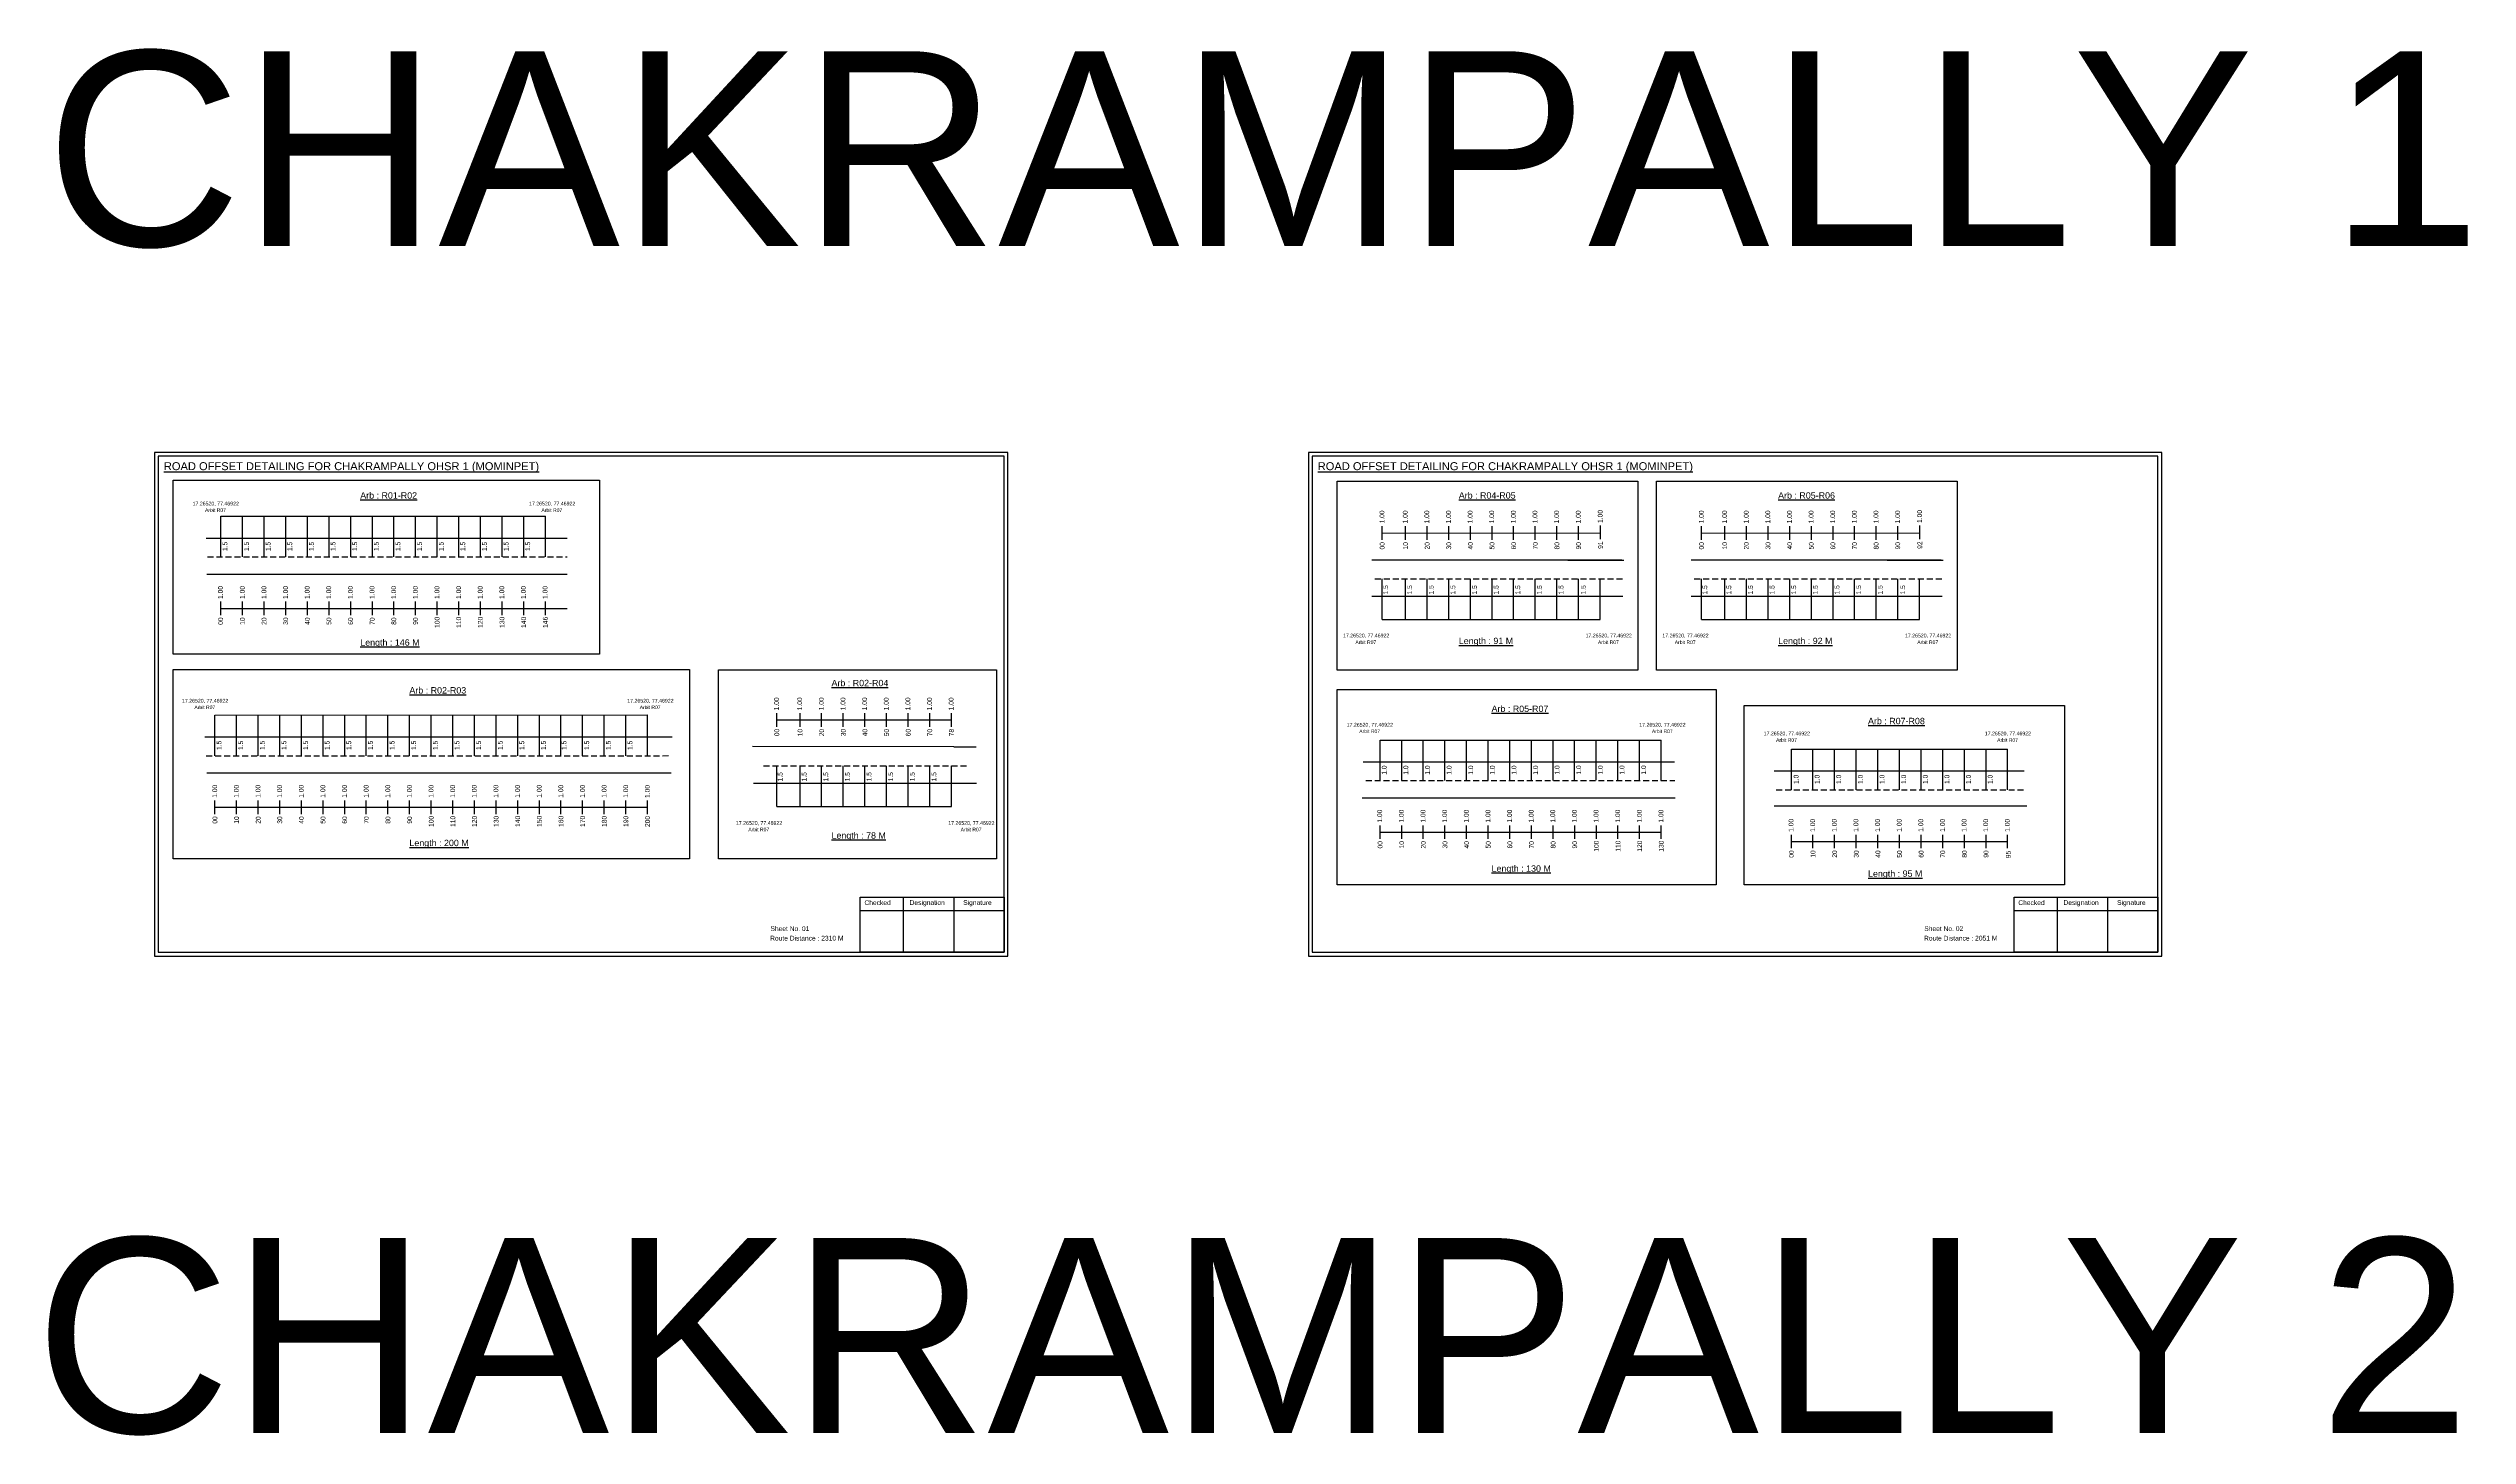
# Model space of a CAD drawing. Header units: inches. Extents: x -117 to 51867, y -12715 to 3423.
# Drawn here: x 28813 to 30334, y -1669 to -797 of the extents above; entities that cross this region are included whole.
import ezdxf

# ---------------------------------------------------------------- set-up
doc = ezdxf.new("R2010")
doc.units = ezdxf.units.IN
doc.header["$MEASUREMENT"] = 0
doc.linetypes.add('DASHED2', pattern=[0.375, 0.25, -0.125])
for name, color, linetype in [('PDF_Geometry', 7, 'Continuous'), ('PDF_Text', 5, 'Continuous'), ('pipe', 5, 'Continuous')]:
    doc.layers.add(name, color=color, linetype=linetype)
doc.styles.add('PDF Arial', font='arial.ttf')
doc.styles.get("Standard").update_dxf_attribs({"font": 'arial.ttf'})

msp = doc.modelspace()

# ---------------------------------------------------------------- linework, layer by layer
at = {"color": 5}
for p, q in [((28921.4, -1091.1), (29125.4, -1091.1)), ((29651.6, -1156.1), (29788.6, -1156.1)), ((29852.3, -1156.1), (29989.4, -1156.1)), ((28917.6, -1216.3), (29189.7, -1216.1)), ((29650.2, -1231.9), (29827, -1231.9)), ((29908.8, -1237.7), (30044.8, -1237.7)), ((29270.9, -1273.6), (29380.7, -1273.6))]:
    msp.add_line(p, q, dxfattribs=at)
for p, q in [((28921.4, -1116.7), (28921.4, -1091.1)), ((28935, -1116.7), (28935, -1091.1)), ((28948.6, -1116.7), (28948.6, -1091.1)), ((28962.2, -1116.7), (28962.2, -1091.1)), ((28975.8, -1116.7), (28975.8, -1091.1)), ((28989.4, -1116.7), (28989.4, -1091.1)), ((29003, -1116.7), (29003, -1091.1)), ((29016.6, -1116.7), (29016.6, -1091.1)), ((29030.2, -1116.7), (29030.2, -1091.1)), ((29043.8, -1116.7), (29043.8, -1091.1)), ((29057.4, -1116.7), (29057.4, -1091.1)), ((29071, -1116.7), (29071, -1091.1)), ((29084.6, -1116.7), (29084.6, -1091.1)), ((29098.2, -1116.7), (29098.2, -1091.1)), ((29111.8, -1116.7), (29111.8, -1091.1)), ((29125.4, -1116.7), (29125.4, -1091.1)), ((28912.2, -1104.8), (29139, -1104.8)), ((29802.3, -1118.7), (29645, -1118.7)), ((29768.2, -1118.7), (29803.5, -1118.7)), ((30003, -1118.7), (29845.8, -1118.7)), ((29969, -1118.7), (30004.3, -1118.7)), ((28912.6, -1127.5), (29139, -1127.5)), ((29651.6, -1156.1), (29651.6, -1130.5)), ((29666.2, -1156.1), (29666.2, -1130.5)), ((29679.8, -1156.1), (29679.8, -1130.5)), ((29693.4, -1156.1), (29693.4, -1130.5)), ((29707, -1156.1), (29707, -1130.5)), ((29720.6, -1156.1), (29720.6, -1130.5)), ((29734.2, -1156.1), (29734.2, -1130.5)), ((29747.8, -1156.1), (29747.8, -1130.5)), ((29761.4, -1156.1), (29761.4, -1130.5)), ((29775, -1156.1), (29775, -1130.5)), ((29788.6, -1156.1), (29788.6, -1130.5)), ((29852.3, -1156.1), (29852.3, -1130.5)), ((29867, -1156.1), (29867, -1130.5)), ((29880.6, -1156.1), (29880.6, -1130.5)), ((29894.2, -1156.1), (29894.2, -1130.5)), ((29907.8, -1156.1), (29907.8, -1130.5)), ((29921.4, -1156.1), (29921.4, -1130.5)), ((29935, -1156.1), (29935, -1130.5)), ((29948.6, -1156.1), (29948.6, -1130.5)), ((29962.2, -1156.1), (29962.2, -1130.5)), ((29975.8, -1156.1), (29975.8, -1130.5)), ((29989.4, -1156.1), (29989.4, -1130.5)), ((29645, -1141.3), (29677.1, -1141.3)), ((29677.1, -1141.3), (29802.9, -1141.3)), ((29845.8, -1141.3), (29877.9, -1141.3)), ((29877.9, -1141.3), (30003.7, -1141.3)), ((28917.6, -1241.8), (28917.6, -1216.2)), ((28931.2, -1241.8), (28931.2, -1216.2)), ((28944.8, -1241.8), (28944.8, -1216.2)), ((28958.4, -1241.8), (28958.4, -1216.2)), ((28972, -1241.8), (28972, -1216.2)), ((28985.6, -1241.8), (28985.6, -1216.2)), ((28999.2, -1241.8), (28999.2, -1216.2)), ((29012.8, -1241.8), (29012.8, -1216.2)), ((29026.4, -1241.8), (29026.4, -1216.2)), ((29040, -1241.8), (29040, -1216.2)), ((29053.6, -1241.8), (29053.6, -1216.2)), ((29067.2, -1241.8), (29067.2, -1216.2)), ((29080.8, -1241.8), (29080.8, -1216.2)), ((29094.4, -1241.8), (29094.4, -1216.2)), ((29108, -1241.8), (29108, -1216.2)), ((29121.6, -1241.8), (29121.6, -1216.2)), ((29135.2, -1241.8), (29135.2, -1216.2)), ((29148.8, -1241.8), (29148.8, -1216.2)), ((29162.4, -1241.8), (29162.4, -1216.2)), ((29176, -1241.8), (29176, -1216.2)), ((29189.7, -1241.6), (29189.7, -1216.1)), ((28911.2, -1229.9), (29205.1, -1229.9)), ((29650.2, -1257.4), (29650.2, -1231.9)), ((29663.8, -1257.4), (29663.8, -1231.9)), ((29677.4, -1257.4), (29677.4, -1231.9)), ((29691, -1257.4), (29691, -1231.9)), ((29704.6, -1257.4), (29704.6, -1231.9)), ((29718.2, -1257.4), (29718.2, -1231.9)), ((29731.8, -1257.4), (29731.8, -1231.9)), ((29745.4, -1257.4), (29745.4, -1231.9)), ((29759, -1257.4), (29759, -1231.9)), ((29772.5, -1257.2), (29772.5, -1231.7)), ((29786.1, -1257.2), (29786.1, -1231.7)), ((29799.7, -1257.2), (29799.7, -1231.7)), ((29813.3, -1257.2), (29813.3, -1231.7)), ((29827, -1257.4), (29827, -1231.9)), ((29382.3, -1236.2), (29255.7, -1236)), ((29382.3, -1236.2), (29396.3, -1236.2)), ((29639.5, -1245.5), (29835.4, -1245.5)), ((29908.8, -1263.2), (29908.8, -1237.7)), ((29922.4, -1263.2), (29922.4, -1237.7)), ((29936, -1263.2), (29936, -1237.7)), ((29949.6, -1263.2), (29949.6, -1237.7)), ((29963.2, -1263.2), (29963.2, -1237.7)), ((29976.8, -1263.2), (29976.8, -1237.7)), ((29990.4, -1263.2), (29990.4, -1237.7)), ((30004, -1263.2), (30004, -1237.7)), ((30017.6, -1263.2), (30017.6, -1237.7)), ((30031.2, -1263.2), (30031.2, -1237.7)), ((30044.8, -1263.2), (30044.8, -1237.7)), ((28912.5, -1252.5), (29204.4, -1252.5)), ((29256.3, -1258.9), (29382.3, -1258.9)), ((29270.9, -1273.6), (29270.9, -1248.1)), ((29285.5, -1273.6), (29285.5, -1248.1)), ((29299.1, -1273.6), (29299.1, -1248.1)), ((29312.7, -1273.6), (29312.7, -1248.1)), ((29326.3, -1273.6), (29326.3, -1248.1)), ((29339.9, -1273.6), (29339.9, -1248.1)), ((29353.5, -1273.6), (29353.5, -1248.1)), ((29367.1, -1273.6), (29367.1, -1248.1)), ((29380.7, -1273.6), (29380.7, -1248.1)), ((29382.3, -1258.9), (29396.5, -1258.9)), ((29897.9, -1251.3), (30055.1, -1251.3)), ((29639, -1268.2), (29835.8, -1268.2)), ((30056.9, -1273.5), (29897.9, -1273.5))]:
    msp.add_line(p, q)
at = {"color": 217, "true_color": 0x93278f}
for p, q in [((29651.6, -1105.9), (29651.6, -1097.4)), ((29651.6, -1101.7), (29788.8, -1101.6)), ((29666.2, -1105.9), (29666.2, -1097.4)), ((29679.8, -1105.9), (29679.8, -1097.4)), ((29693.4, -1105.9), (29693.4, -1097.4)), ((29707, -1105.9), (29707, -1097.4)), ((29720.6, -1105.9), (29720.6, -1097.4)), ((29734.2, -1105.9), (29734.2, -1097.4)), ((29747.8, -1105.9), (29747.8, -1097.4)), ((29761.4, -1105.9), (29761.4, -1097.4)), ((29775, -1105.9), (29775, -1097.4)), ((29788.8, -1105.6), (29788.8, -1097)), ((29852.3, -1105.9), (29852.3, -1097.4)), ((29852.3, -1101.7), (29989.6, -1101.6)), ((29867, -1105.9), (29867, -1097.4)), ((29880.6, -1105.9), (29880.6, -1097.4)), ((29894.2, -1105.9), (29894.2, -1097.4)), ((29907.8, -1105.9), (29907.8, -1097.4)), ((29921.4, -1105.9), (29921.4, -1097.4)), ((29935, -1105.9), (29935, -1097.4)), ((29948.6, -1105.9), (29948.6, -1097.4)), ((29962.2, -1105.9), (29962.2, -1097.4)), ((29975.8, -1105.9), (29975.8, -1097.4)), ((29989.6, -1105.6), (29989.6, -1097)), ((28921.3, -1153.4), (28921.3, -1144.8)), ((28921.4, -1149.1), (29139, -1149.1)), ((28935, -1153.4), (28935, -1144.8)), ((28948.6, -1153.4), (28948.6, -1144.8)), ((28962.2, -1153.4), (28962.2, -1144.8)), ((28975.8, -1153.4), (28975.8, -1144.8)), ((28989.4, -1153.4), (28989.4, -1144.8)), ((29003, -1153.4), (29003, -1144.8)), ((29016.6, -1153.4), (29016.6, -1144.8)), ((29030.2, -1153.4), (29030.2, -1144.8)), ((29043.8, -1153.4), (29043.8, -1144.8)), ((29057.4, -1153.4), (29057.4, -1144.8)), ((29071, -1153.4), (29071, -1144.8)), ((29084.6, -1153.4), (29084.6, -1144.8)), ((29098.2, -1153.4), (29098.2, -1144.8)), ((29111.8, -1153.4), (29111.8, -1144.8)), ((29125.4, -1153.4), (29125.4, -1144.8)), ((29270.9, -1223.5), (29270.9, -1214.9)), ((29285.5, -1223.5), (29285.5, -1214.9)), ((29299.1, -1223.5), (29299.1, -1214.9)), ((29312.7, -1223.5), (29312.7, -1214.9)), ((29326.3, -1223.5), (29326.3, -1214.9)), ((29339.9, -1223.5), (29339.9, -1214.9)), ((29353.5, -1223.5), (29353.5, -1214.9)), ((29367.1, -1223.5), (29367.1, -1214.9)), ((29380.7, -1223.5), (29380.7, -1214.9)), ((29270.9, -1219.2), (29380.7, -1219.2)), ((28917.6, -1278.5), (28917.6, -1269.9)), ((28917.6, -1274.2), (29189.7, -1274.2)), ((28931.2, -1278.5), (28931.2, -1269.9)), ((28944.8, -1278.5), (28944.8, -1269.9)), ((28958.4, -1278.5), (28958.4, -1269.9)), ((28972, -1278.5), (28972, -1269.9)), ((28985.6, -1278.5), (28985.6, -1269.9)), ((28999.2, -1278.5), (28999.2, -1269.9)), ((29012.8, -1278.5), (29012.8, -1269.9)), ((29026.4, -1278.5), (29026.4, -1269.9)), ((29040, -1278.5), (29040, -1269.9)), ((29053.6, -1278.5), (29053.6, -1269.9)), ((29067.2, -1278.5), (29067.2, -1269.9)), ((29080.8, -1278.5), (29080.8, -1269.9)), ((29094.4, -1278.5), (29094.4, -1269.9)), ((29108, -1278.5), (29108, -1269.9)), ((29121.6, -1278.5), (29121.6, -1269.9)), ((29135.2, -1278.5), (29135.2, -1269.9)), ((29148.8, -1278.5), (29148.8, -1269.9)), ((29162.4, -1278.5), (29162.4, -1269.9)), ((29176, -1278.5), (29176, -1269.9)), ((29189.7, -1278.6), (29189.7, -1270)), ((29650.2, -1294.1), (29650.2, -1285.6)), ((29650.2, -1289.9), (29827, -1289.8)), ((29663.8, -1294.1), (29663.8, -1285.6)), ((29677.4, -1294.1), (29677.4, -1285.6)), ((29691, -1294.1), (29691, -1285.6)), ((29704.6, -1294.1), (29704.6, -1285.6)), ((29718.2, -1294.1), (29718.2, -1285.6)), ((29731.8, -1294.1), (29731.8, -1285.6)), ((29745.4, -1294.1), (29745.4, -1285.6)), ((29759, -1294.1), (29759, -1285.6)), ((29772.6, -1294.1), (29772.6, -1285.6)), ((29786.2, -1294.1), (29786.2, -1285.6)), ((29799.8, -1294.1), (29799.8, -1285.6)), ((29813.4, -1294.1), (29813.4, -1285.6)), ((29827, -1294.1), (29827, -1285.6)), ((29908.8, -1299.9), (29908.8, -1291.4)), ((29922.4, -1299.9), (29922.4, -1291.4)), ((29936, -1299.9), (29936, -1291.4)), ((29949.6, -1299.9), (29949.6, -1291.4)), ((29963.2, -1299.9), (29963.2, -1291.4)), ((29976.8, -1299.9), (29976.8, -1291.4)), ((29990.4, -1299.9), (29990.4, -1291.4)), ((30004, -1299.9), (30004, -1291.4)), ((30017.6, -1299.9), (30017.6, -1291.4)), ((30031.2, -1299.9), (30031.2, -1291.4)), ((30044.8, -1299.9), (30044.8, -1291.4)), ((29908.8, -1295.6), (30044.8, -1295.6))]:
    msp.add_line(p, q, dxfattribs=at)
at = {"linetype": 'DASHED2', "ltscale": 15}
for p, q in [((28913, -1116.6), (29139, -1116.7)), ((29646.9, -1130.5), (29803.2, -1130.5)), ((29847.7, -1130.5), (30004, -1130.5)), ((28912.2, -1241.8), (29202.8, -1241.7)), ((29262.6, -1248.1), (29391.3, -1248.1)), ((29641.2, -1257.4), (29835.5, -1257.4)), ((29899.2, -1263.2), (30055.1, -1263.2))]:
    msp.add_line(p, q, dxfattribs=at)
for points in [[(28891.4, -1068.3), (29159.5, -1068.3), (29159.5, -1177.8), (28891.4, -1177.8)], [(29623.3, -1069.1), (29812.2, -1069.1), (29812.2, -1188), (29623.3, -1188)], [(29824.1, -1069.1), (30013, -1069.1), (30013, -1188), (29824.1, -1188)], [(28891.4, -1187.5), (29216, -1187.5), (29216, -1306.5), (28891.4, -1306.5)], [(29234.3, -1187.7), (29409.1, -1187.7), (29409.1, -1306.5), (29234.3, -1306.5)], [(29879.2, -1210.2), (30080.5, -1210.2), (30080.5, -1322.9), (29879.2, -1322.9)]]:
    msp.add_lwpolyline(points, close=True)
at = {"layer": 'PDF_Geometry'}
for points in [[(28879.7, -1051), (28879.7, -1367.8), (29416.2, -1367.8), (29416.2, -1051)], [(28882, -1053.4), (28882, -1365.3), (29413.8, -1365.3), (29413.8, -1053.4)], [(29605.2, -1051), (29605.2, -1367.8), (30141.7, -1367.8), (30141.7, -1051)], [(29607.5, -1053.4), (29607.5, -1365.3), (30139.3, -1365.3), (30139.3, -1053.4)]]:
    msp.add_lwpolyline(points, close=True, dxfattribs=at)
at = {"layer": 'PDF_Geometry', "color": 242, "true_color": 0xcc1f26}
for points in [[(29413.8, -1365.4), (29323.4, -1365.4), (29323.4, -1330.8), (29413.8, -1330.8)], [(30139.3, -1365.4), (30048.9, -1365.4), (30048.9, -1330.8), (30139.3, -1330.8)]]:
    msp.add_lwpolyline(points, close=True, dxfattribs=at)
for points in [[(29350.4, -1330.8), (29350.4, -1365.4)], [(29382.1, -1330.8), (29382.1, -1365.4)], [(30075.9, -1330.8), (30075.9, -1365.4)], [(30107.6, -1330.8), (30107.6, -1365.4)], [(29323.4, -1339.2), (29413.8, -1339.2)], [(30048.9, -1339.2), (30139.3, -1339.2)]]:
    msp.add_lwpolyline(points, dxfattribs=at)
at = {"layer": 'pipe', "color": 0}
msp.add_lwpolyline([(29623.3, -1200), (29861.6, -1200), (29861.6, -1322.9), (29623.3, -1322.9)], close=True, dxfattribs=at)

# ---------------------------------------------------------------- texts
for s, height, p in [('CHAKRAMPALLY 1', 122.535, (28810.9, -921.1)), ('Sheet No. 01', 3, (29266.9, -1352)), ('Sheet No. 02', 3, (29992.4, -1352)), ('Route Distance : 2310 M', 3, (29266.7, -1358)), ('Route Distance : 2051 M', 3, (29992.2, -1358)), ('CHAKRAMPALLY 2', 122.535, (28804.2, -1667.7))]:
    msp.add_text(s, height=height).set_placement(p)
at = {"color": 242, "true_color": 0xcd2027}
for s, height, p in [('%%UROAD OFFSET DETAILING FOR CHAKRAMPALLY OHSR 1 (MOMINPET)', 5, (28885.5, -1062.1)), ('%%UROAD OFFSET DETAILING FOR CHAKRAMPALLY OHSR 1 (MOMINPET)', 5, (29611, -1062.1)), ('%%UArb : R01-R02', 4, (29009, -1080)), ('%%UArb : R04-R05', 4, (29699.7, -1080)), ('%%UArb : R05-R06', 4, (29900.5, -1080)), ('%%ULength : 146 M', 4, (29009, -1172.5)), ('%%ULength : 91 M', 4, (29699.7, -1171.5)), ('%%ULength : 92 M', 4, (29900.5, -1171.5)), ('%%UArb : R02-R03', 4, (29039.9, -1202.6)), ('%%UArb : R02-R04', 4, (29305.3, -1198)), ('%%UArb : R05-R07', 4, (29720.3, -1214.2)), ('%%UArb : R07-R08', 4, (29957, -1221.9)), ('%%ULength : 78 M', 4, (29305.3, -1293.9)), ('%%ULength : 200 M', 4, (29039.9, -1298.6)), ('%%ULength : 130 M', 4, (29720.3, -1314.7)), ('%%ULength : 95 M', 4, (29957, -1317.9))]:
    msp.add_text(s, height=height, dxfattribs=at).set_placement(p)
at = {"color": 5}
for s, height, p in [('17.26520, 77.46922', 2.34, (28903.6, -1084.3)), ('Arbit R07', 2.25, (28911.4, -1088.4)), ('17.26520, 77.46922', 2.34, (29115.1, -1084.3)), ('Arbit R07', 2.25, (29122.9, -1088.4)), ('17.26520, 77.46922', 2.34, (29626.9, -1167.3)), ('Arbit R07', 2.25, (29634.7, -1171.5)), ('17.26520, 77.46922', 2.34, (29779.4, -1167.3)), ('Arbit R07', 2.25, (29787.2, -1171.5)), ('17.26520, 77.46922', 2.34, (29827.7, -1167.3)), ('Arbit R07', 2.25, (29835.5, -1171.5)), ('17.26520, 77.46922', 2.34, (29980.2, -1167.3)), ('Arbit R07', 2.25, (29988, -1171.5)), ('17.26520, 77.46922', 2.34, (28896.9, -1208.3)), ('Arbit R07', 2.25, (28904.7, -1212.4)), ('17.26520, 77.46922', 2.34, (29176.9, -1208.3)), ('Arbit R07', 2.25, (29184.7, -1212.4)), ('17.26520, 77.46922', 2.34, (29629.2, -1223.4)), ('Arbit R07', 2.25, (29637.1, -1227.5)), ('17.26520, 77.46922', 2.34, (29813.2, -1223.4)), ('Arbit R07', 2.25, (29821.1, -1227.5)), ('17.26520, 77.46922', 2.34, (29891.4, -1228.9)), ('Arbit R07', 2.25, (29899.2, -1233)), ('17.26520, 77.46922', 2.34, (30030.4, -1228.9)), ('Arbit R07', 2.25, (30038.2, -1233)), ('17.26520, 77.46922', 2.34, (29245.2, -1285.2)), ('Arbit R07', 2.25, (29253, -1289.3)), ('17.26520, 77.46922', 2.34, (29378.7, -1285.2)), ('Arbit R07', 2.25, (29386.5, -1289.3))]:
    msp.add_text(s, height=height, dxfattribs=at).set_placement(p)
at = {"color": 217, "true_color": 0x93278f}
for s, p in [('1.00', (29652.9, -1095.6)), ('1.00', (29667.5, -1095.6)), ('1.00', (29681.1, -1095.6)), ('1.00', (29694.7, -1095.6)), ('1.00', (29708.3, -1095.6)), ('1.00', (29721.9, -1095.6)), ('1.00', (29735.5, -1095.6)), ('1.00', (29749.1, -1095.6)), ('1.00', (29762.7, -1095.6)), ('1.00', (29776.3, -1095.6)), ('1.00', (29790.1, -1095.3)), ('1.00', (29853.7, -1095.6)), ('1.00', (29868.3, -1095.6)), ('1.00', (29881.9, -1095.6)), ('1.00', (29895.5, -1095.6)), ('1.00', (29909.1, -1095.6)), ('1.00', (29922.7, -1095.6)), ('1.00', (29936.3, -1095.6)), ('1.00', (29949.9, -1095.6)), ('1.00', (29963.5, -1095.6)), ('1.00', (29977.1, -1095.6)), ('1.00', (29990.9, -1095.3)), ('00', (29653, -1112)), ('10', (29667.7, -1112)), ('20', (29681.3, -1112)), ('30', (29694.9, -1112)), ('40', (29708.5, -1112)), ('50', (29722.1, -1112)), ('60', (29735.7, -1112)), ('70', (29749.3, -1112)), ('80', (29762.9, -1112)), ('90', (29776.5, -1112)), ('91', (29790.3, -1111.6)), ('00', (29853.8, -1112)), ('10', (29868.4, -1112)), ('20', (29882, -1112)), ('30', (29895.6, -1112)), ('40', (29909.2, -1112)), ('50', (29922.8, -1112)), ('60', (29936.4, -1112)), ('70', (29950, -1112)), ('80', (29963.6, -1112)), ('90', (29977.2, -1112)), ('92', (29991.1, -1111.6)), ('1.00', (28922.6, -1143.1)), ('1.00', (28936.3, -1143.1)), ('1.00', (28949.9, -1143.1)), ('1.00', (28963.5, -1143.1)), ('1.00', (28977.1, -1143.1)), ('1.00', (28990.7, -1143.1)), ('1.00', (29004.3, -1143.1)), ('1.00', (29017.9, -1143.1)), ('1.00', (29031.5, -1143.1)), ('1.00', (29045.1, -1143.1)), ('1.00', (29058.7, -1143.1)), ('1.00', (29072.3, -1143.1)), ('1.00', (29085.9, -1143.1)), ('1.00', (29099.5, -1143.1)), ('1.00', (29113.1, -1143.1)), ('1.00', (29126.7, -1143.1)), ('00', (28922.7, -1159.4)), ('10', (28936.4, -1159.4)), ('20', (28950, -1159.4)), ('30', (28963.6, -1159.4)), ('40', (28977.2, -1159.4)), ('50', (28990.8, -1159.4)), ('60', (29004.4, -1159.4)), ('70', (29018, -1159.4)), ('80', (29031.6, -1159.4)), ('90', (29045.2, -1159.4)), ('100', (29058.8, -1161.3)), ('110', (29072.4, -1161.3)), ('120', (29086, -1161.3)), ('130', (29099.6, -1161.3)), ('140', (29113.2, -1161.3)), ('146', (29126.8, -1161.3)), ('1.00', (29272.2, -1213.2)), ('1.00', (29286.8, -1213.2)), ('1.00', (29300.4, -1213.2)), ('1.00', (29314, -1213.2)), ('1.00', (29327.6, -1213.2)), ('1.00', (29341.2, -1213.2)), ('1.00', (29354.8, -1213.2)), ('1.00', (29368.4, -1213.2)), ('1.00', (29382, -1213.2)), ('00', (29272.4, -1229.5)), ('10', (29287, -1229.5)), ('20', (29300.6, -1229.5)), ('30', (29314.2, -1229.5)), ('40', (29327.8, -1229.5)), ('50', (29341.4, -1229.5)), ('60', (29355, -1229.5)), ('70', (29368.6, -1229.5)), ('78', (29382.2, -1229.5)), ('1.00', (28919, -1268.2)), ('1.00', (28932.6, -1268.2)), ('1.00', (28946.2, -1268.2)), ('1.00', (28959.8, -1268.2)), ('1.00', (28973.4, -1268.2)), ('1.00', (28987, -1268.2)), ('1.00', (29000.6, -1268.2)), ('1.00', (29014.2, -1268.2)), ('1.00', (29027.8, -1268.2)), ('1.00', (29041.4, -1268.2)), ('1.00', (29055, -1268.2)), ('1.00', (29068.6, -1268.2)), ('1.00', (29082.2, -1268.2)), ('1.00', (29095.8, -1268.2)), ('1.00', (29109.4, -1268.2)), ('1.00', (29123, -1268.2)), ('1.00', (29136.6, -1268.2)), ('1.00', (29150.2, -1268.2)), ('1.00', (29163.8, -1268.2)), ('1.00', (29177.4, -1268.2)), ('1.00', (29191, -1268.3)), ('1.00', (29651.5, -1283.8)), ('1.00', (29665.1, -1283.8)), ('1.00', (29678.7, -1283.8)), ('1.00', (29692.3, -1283.8)), ('1.00', (29705.9, -1283.8)), ('1.00', (29719.5, -1283.8)), ('1.00', (29733.1, -1283.8)), ('1.00', (29746.7, -1283.8)), ('1.00', (29760.3, -1283.8)), ('1.00', (29773.9, -1283.8)), ('1.00', (29787.5, -1283.8)), ('1.00', (29801.1, -1283.8)), ('1.00', (29814.7, -1283.8)), ('1.00', (29828.3, -1283.8)), ('00', (28919.1, -1284.5)), ('10', (28932.7, -1284.5)), ('20', (28946.3, -1284.5)), ('30', (28959.9, -1284.5)), ('40', (28973.5, -1284.5)), ('50', (28987.1, -1284.5)), ('60', (29000.7, -1284.5)), ('70', (29014.3, -1284.5)), ('80', (29027.9, -1284.5)), ('90', (29041.5, -1284.5)), ('100', (29055.1, -1286.5)), ('110', (29068.7, -1286.5)), ('120', (29082.3, -1286.5)), ('130', (29095.9, -1286.5)), ('140', (29109.5, -1286.5)), ('150', (29123.1, -1286.5)), ('160', (29136.7, -1286.5)), ('170', (29150.3, -1286.5)), ('180', (29163.9, -1286.5)), ('190', (29177.5, -1286.5)), ('200', (29191.1, -1286.6)), ('1.00', (29910.1, -1289.6)), ('1.00', (29923.7, -1289.6)), ('1.00', (29937.3, -1289.6)), ('1.00', (29950.9, -1289.6)), ('1.00', (29964.5, -1289.6)), ('1.00', (29978.1, -1289.6)), ('1.00', (29991.7, -1289.6)), ('1.00', (30005.3, -1289.6)), ('1.00', (30018.9, -1289.6)), ('1.00', (30032.5, -1289.6)), ('1.00', (30046.1, -1289.6)), ('00', (29651.7, -1300.1)), ('10', (29665.3, -1300.1)), ('20', (29678.9, -1300.1)), ('30', (29692.5, -1300.1)), ('40', (29706.1, -1300.1)), ('50', (29719.7, -1300.1)), ('60', (29733.3, -1300.1)), ('70', (29746.9, -1300.1)), ('80', (29760.5, -1300.1)), ('90', (29774.1, -1300.1)), ('100', (29787.7, -1302.1)), ('110', (29801.3, -1302.1)), ('120', (29814.9, -1302.1)), ('130', (29828.5, -1302.1)), ('00', (29910.3, -1305.9)), ('10', (29923.9, -1305.9)), ('20', (29937.5, -1305.9)), ('30', (29951.1, -1305.9)), ('40', (29964.7, -1305.9)), ('50', (29978.3, -1305.9)), ('60', (29991.9, -1305.9)), ('70', (30005.5, -1305.9)), ('80', (30019.1, -1305.9)), ('90', (30032.7, -1305.9)), ('95', (30046.7, -1306.2))]:
    msp.add_text(s, height=3, rotation=90, dxfattribs=at).set_placement(p)
for s, p in [('1.5', (28925.4, -1113)), ('1.5', (28939, -1113)), ('1.5', (28952.6, -1113)), ('1.5', (28966.2, -1113)), ('1.5', (28979.8, -1113)), ('1.5', (28993.4, -1113)), ('1.5', (29007, -1113)), ('1.5', (29020.6, -1113)), ('1.5', (29034.2, -1113)), ('1.5', (29047.8, -1113)), ('1.5', (29061.4, -1113)), ('1.5', (29075, -1113)), ('1.5', (29088.6, -1113)), ('1.5', (29102.2, -1113)), ('1.5', (29115.8, -1113)), ('1.5', (29655.2, -1140.3)), ('1.5', (29670.3, -1140.3)), ('1.5', (29683.9, -1140.3)), ('1.5', (29697.5, -1140.3)), ('1.5', (29711.1, -1140.3)), ('1.5', (29724.7, -1140.3)), ('1.5', (29738.3, -1140.3)), ('1.5', (29751.9, -1140.3)), ('1.5', (29765.5, -1140.3)), ('1.5', (29779.5, -1140.3)), ('1.5', (29855.9, -1140.3)), ('1.5', (29871, -1140.3)), ('1.5', (29884.6, -1140.3)), ('1.5', (29898.2, -1140.3)), ('1.5', (29911.8, -1140.3)), ('1.5', (29925.4, -1140.3)), ('1.5', (29939, -1140.3)), ('1.5', (29952.6, -1140.3)), ('1.5', (29966.2, -1140.3)), ('1.5', (29980.3, -1140.3)), ('1.5', (28921.7, -1238.1)), ('1.5', (28935.3, -1238.1)), ('1.5', (28948.9, -1238.1)), ('1.5', (28962.5, -1238.1)), ('1.5', (28976.1, -1238.1)), ('1.5', (28989.7, -1238.1)), ('1.5', (29003.3, -1238.1)), ('1.5', (29016.9, -1238.1)), ('1.5', (29030.5, -1238.1)), ('1.5', (29044.1, -1238.1)), ('1.5', (29057.7, -1238.1)), ('1.5', (29071.3, -1238.1)), ('1.5', (29084.9, -1238.1)), ('1.5', (29098.5, -1238.1)), ('1.5', (29112.1, -1238.1)), ('1.5', (29125.7, -1238.1)), ('1.5', (29138.6, -1238.1)), ('1.5', (29152.9, -1238.1)), ('1.5', (29166.5, -1238.1)), ('1.5', (29180.1, -1238.1)), ('1.5', (29274.5, -1257.9)), ('1.5', (29289.6, -1257.9)), ('1.5', (29303.2, -1257.9)), ('1.5', (29316.8, -1257.9)), ('1.5', (29330.4, -1257.9)), ('1.5', (29344, -1257.9)), ('1.5', (29357.6, -1257.9)), ('1.5', (29371.2, -1257.9)), ('1.0', (29654.3, -1253.7)), ('1.0', (29667.9, -1253.7)), ('1.0', (29681.5, -1253.7)), ('1.0', (29695.1, -1253.7)), ('1.0', (29708.7, -1253.7)), ('1.0', (29722.3, -1253.7)), ('1.0', (29735.9, -1253.7)), ('1.0', (29749.5, -1253.7)), ('1.0', (29763, -1253.6)), ('1.0', (29776.6, -1253.6)), ('1.0', (29790.2, -1253.6)), ('1.0', (29803.8, -1253.6)), ('1.0', (29817.4, -1253.6)), ('1.0', (29913.3, -1259.5)), ('1.0', (29926.5, -1259.5)), ('1.0', (29940.1, -1259.5)), ('1.0', (29953.7, -1259.5)), ('1.0', (29967.3, -1259.5)), ('1.0', (29980.9, -1259.5)), ('1.0', (29994.5, -1259.5)), ('1.0', (30008.1, -1259.5)), ('1.0', (30021.7, -1259.5)), ('1.0', (30035.3, -1259.5))]:
    msp.add_text(s, height=3, rotation=90).set_placement(p)
at = {"layer": 'PDF_Text', "color": 7, "attachment_point": 7, "style": 'PDF Arial'}
for s, insert, char_height in [('Checked', (29326, -1335.7), 3), ('Designation', (29354.4, -1336.5), 3.001), ('Signature', (29388.1, -1336.5), 3), ('Checked', (30051.5, -1335.7), 3), ('Designation', (30079.9, -1336.5), 3.001), ('Signature', (30113.6, -1336.5), 3)]:
    msp.add_mtext(s, dxfattribs=dict(at, insert=insert, char_height=char_height))

doc.saveas('drawing.dxf')
